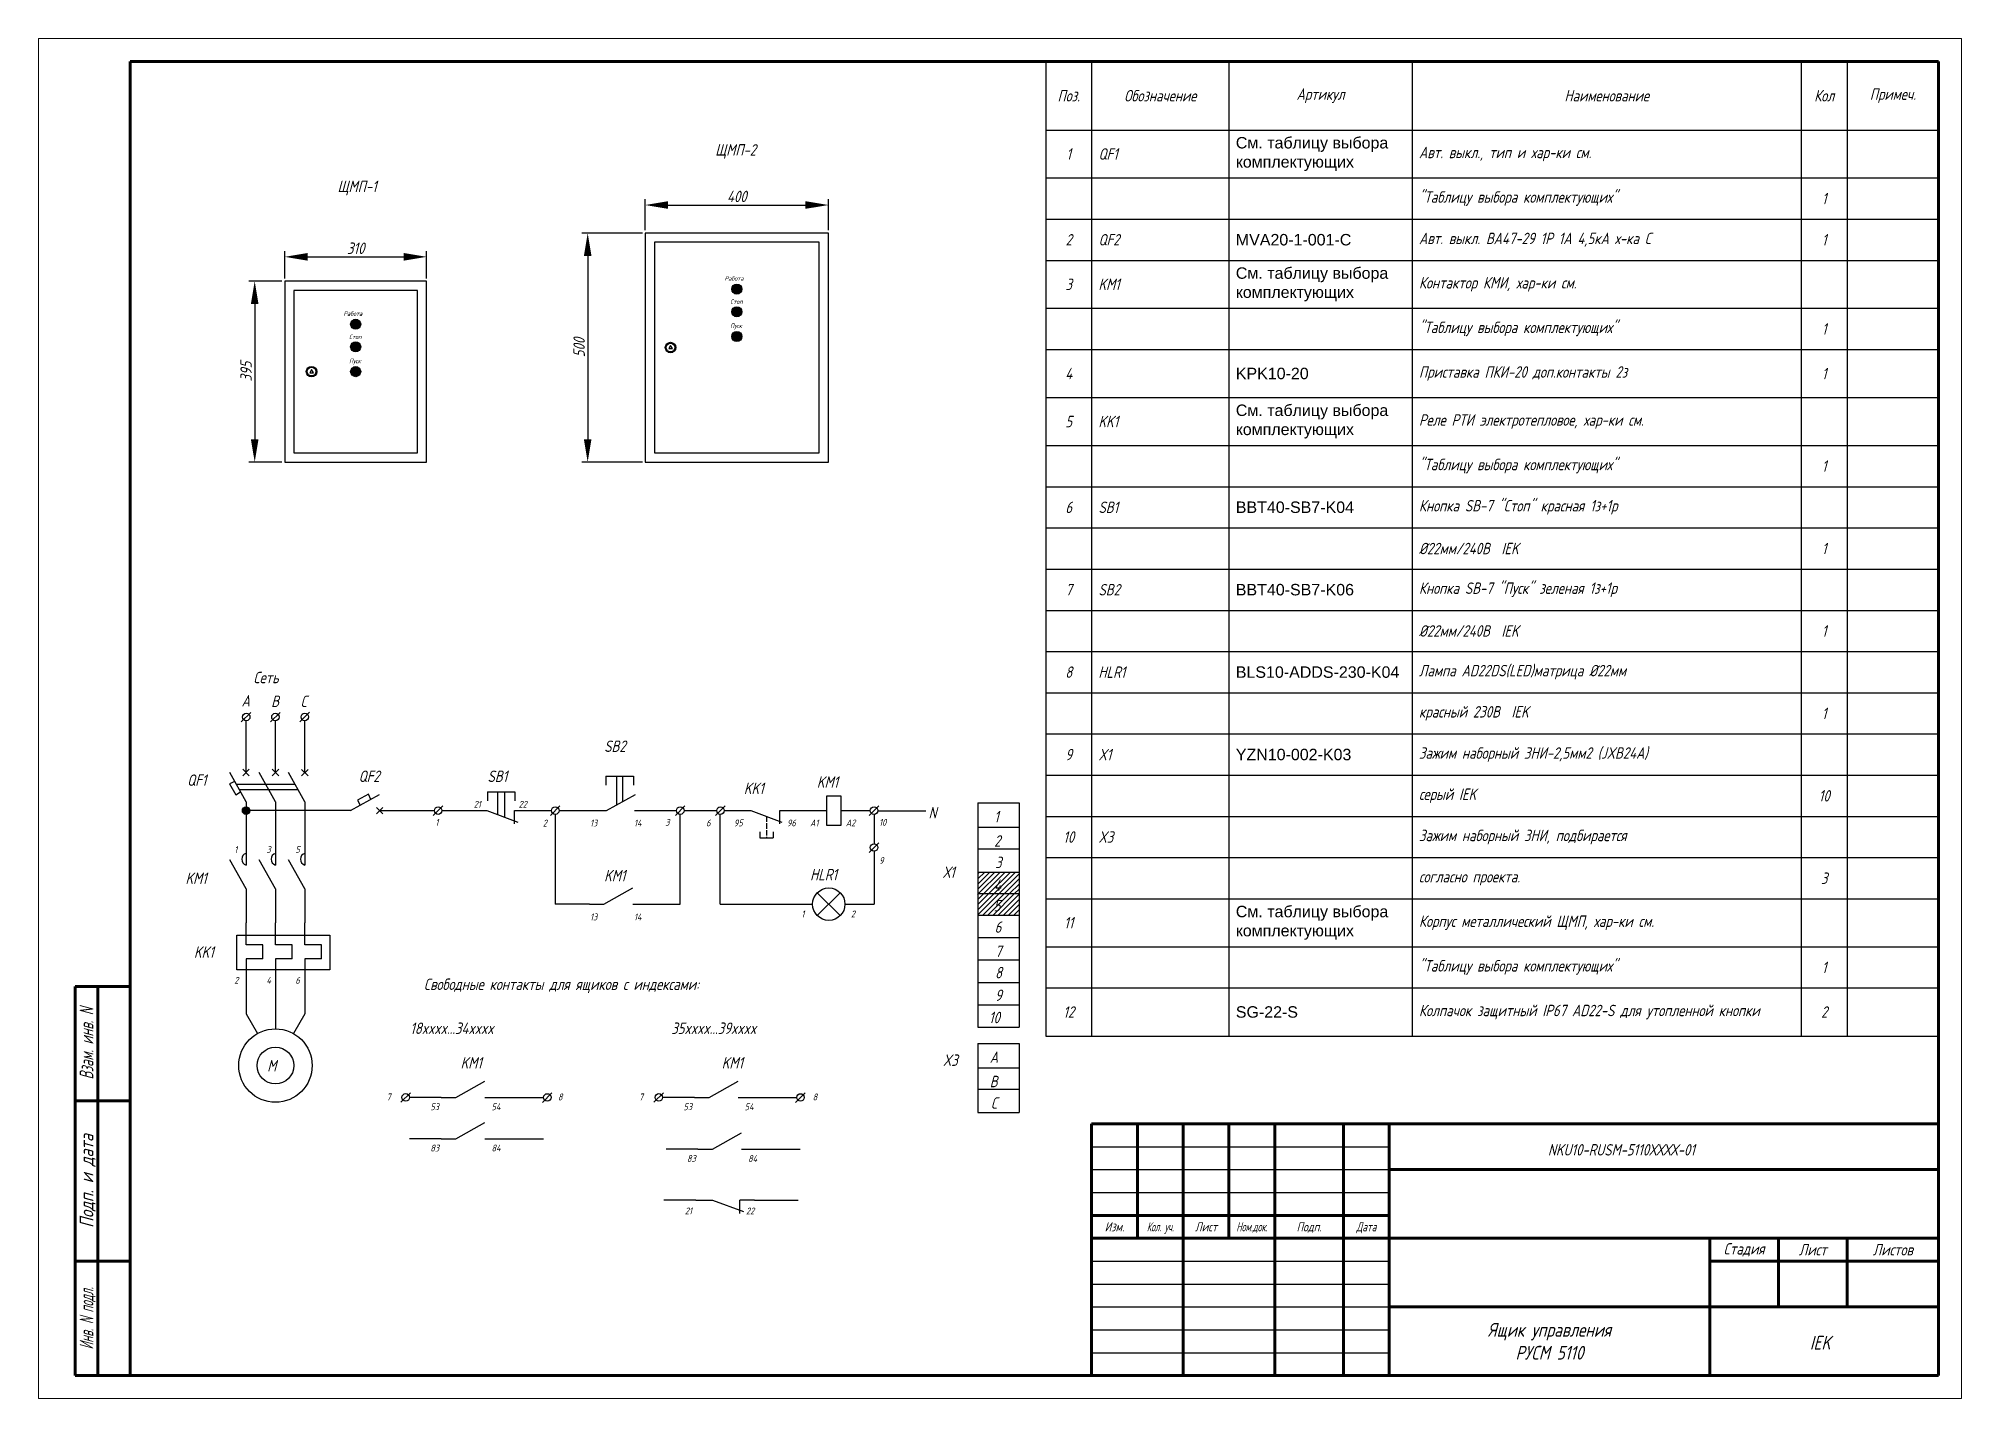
# Model space of a CAD drawing. Header units: millimetres. Extents: x 18831 to 19646, y 25340 to 25954.
# Drawn here: x 18830.7 to 19250.7, y 25340.4 to 25637.4 of the extents above; entities that cross this region are included whole.
import ezdxf
from ezdxf.enums import TextEntityAlignment as Align

# ---------------------------------------------------------------- set-up
doc = ezdxf.new("R2010")
doc.units = ezdxf.units.MM
doc.linetypes.add('ACAD_ISO02W100', pattern=[15, 12, -3])
doc.linetypes.add('ACAD_ISO03W100', pattern=[30, 12, -18])
for name, color, linetype, lineweight in [('LAYER0VIEW0', 7, 'Continuous', 50), ('Штамп', 7, 'Continuous', 18), ('Электрические линии', 7, 'Continuous', 25)]:
    doc.layers.add(name, color=color, linetype=linetype, lineweight=lineweight)
doc.styles.add('GOST 2.304', font='CS_Gost2304.shx', dxfattribs={"oblique": 15, "height": 2.5})
doc.dimstyles.new('ISO-25', dxfattribs={"dimtxt": 2.5, "dimasz": 5, "dimexe": 1.25, "dimexo": 0.625, "dimtad": 1, "dimlfac": 10, "dimtxsty": 'GOST 2.304', "dimcen": 2.5, "dimadec": 0, "dimazin": 0, "dimtfac": 1, "dimtmove": 0, "dimatfit": 3, "dimfxl": 0, "dimarcsym": 0})
pattern_1 = [(45, (14434.0011, 25211.9409), (-0.56126601, 0.56126601), [])]

msp = doc.modelspace()

# ---------------------------------------------------------------- texts
at = {"style": 'GOST 2.304', "oblique": 15}
for s, height, p in [('Сеть', 2.5, (18877.6363, 25496.6146)), ('А', 2.5, (18875.0288, 25491.5332)), ('B', 2.5, (18881.5069, 25491.4189)), ('C', 2.5, (18887.8763, 25491.4213)), ('SB2', 2.5, (18954.2347, 25481.6068)), ('QF2', 2.5, (18900.5923, 25475.0344)), ('SB1', 2.5, (18928.7529, 25475.0427)), ('QF1', 2.5, (18863.1471, 25474.1993)), ('KK1', 2.5, (18984.7425, 25472.4055)), ('KM1', 2.5, (19000.6823, 25473.7807)), ('21', 1.5, (18925.7262, 25469.428)), ('22', 1.5, (18935.5355, 25469.428)), ('N', 2.5, (19025.0666, 25467.0708)), ('1', 1.5, (18917.3642, 25465.4915)), ('2', 1.5, (18940.8313, 25465.3271)), ('13', 1.5, (18951.1395, 25465.3271)), ('14', 1.5, (18960.7319, 25465.3271)), ('3', 1.5, (18967.5546, 25465.4915)), ('6', 1.5, (18976.4979, 25465.3581)), ('95', 1.5, (18982.5502, 25465.3581)), ('96', 1.5, (18994.1505, 25465.3581)), ('A1', 1.5, (18999.2023, 25465.3581)), ('A2', 1.5, (19006.982, 25465.3581)), ('10', 1.5, (19014.2751, 25465.4915)), ('1', 2.5, (19039.3948, 25466.2263)), ('1', 1.5, (18873.4421, 25459.5559)), ('3', 1.5, (18880.4638, 25459.5559)), ('5', 1.5, (18886.7834, 25459.5559)), ('2', 2.5, (19039.3948, 25460.9207)), ('9', 1.5, (19014.2751, 25457.1369)), ('Х1', 2.5, (19028.2165, 25454.0961)), ('3', 2.5, (19039.5991, 25456.2273)), ('KM1', 2.5, (18862.7904, 25452.7787)), ('KM1', 2.5, (18954.2347, 25453.3627)), ('HLR1', 2.5, (18999.2186, 25453.5851)), ('4', 2.5, (19039.3948, 25451.2595)), ('5', 2.5, (19039.2965, 25446.8029)), ('13', 1.5, (18951.1395, 25444.8257)), ('14', 1.5, (18960.7319, 25444.8257)), ('1', 1.5, (18997.299, 25445.4801)), ('2', 1.5, (19008.115, 25445.4801)), ('6', 2.5, (19039.5008, 25442.1095)), ('KK1', 2.5, (18864.6411, 25436.654)), ('7', 2.5, (19039.5991, 25436.8416)), ('2', 1.5, (18873.4421, 25430.9929)), ('4', 1.5, (18880.4638, 25430.9929)), ('6', 1.5, (18886.7834, 25430.9929)), ('8', 2.5, (19039.5991, 25432.1675)), ('9', 2.5, (19039.5991, 25427.2238)), ('10', 2.5, (19038.2497, 25422.3699)), ('M', 2.5, (18880.6452, 25411.8378)), ('X3', 2.5, (19028.2165, 25413.0506)), ('A', 2.5, (19038.4399, 25413.7053)), ('B', 2.5, (19038.4399, 25408.3997)), ('C', 2.5, (19038.6442, 25403.7064))]:
    msp.add_text(s, height=height, dxfattribs=at).set_placement(p)
at = {"color": 0, "style": 'GOST 2.304', "oblique": 15}
for s, height, p in [('Свободные контакты для ящиков с индексами: ', 2.5, (18914.8602, 25429.6275)), ('18xxxx...34xxxx', 2.5, (18911.8574, 25420.0239)), ('35xxxx...39xxxx', 2.5, (18968.8874, 25420.0239)), ('KM1', 2.5, (18922.8742, 25412.4695)), ('KM1', 2.5, (18979.9042, 25412.4695)), ('7', 1.5, (18906.6943, 25405.5232)), ('8', 1.5, (18944.1263, 25405.5232)), ('7', 1.5, (18961.8265, 25405.5232)), ('8', 1.5, (18999.7648, 25405.5232)), ('53', 1.5, (18916.2648, 25403.3788)), ('54', 1.5, (18929.6215, 25403.3788)), ('53', 1.5, (18971.5513, 25403.3788)), ('54', 1.5, (18984.908, 25403.3788)), ('83', 1.5, (18916.2648, 25394.3572)), ('84', 1.5, (18929.6215, 25394.3572)), ('83', 1.5, (18972.3002, 25392.0746)), ('84', 1.5, (18985.6569, 25392.0746)), ('21', 1.5, (18971.8436, 25380.6237)), ('22', 1.5, (18985.2004, 25380.6237))]:
    msp.add_text(s, height=height, dxfattribs=at).set_placement(p)
at = {"attachment_point": 1, "style": 'GOST 2.304'}
for s, insert, char_height in [('ЩМП-2', (18978.4785, 25614.3335), 2.5), ('ЩМП-1', (18895.9971, 25606.353), 2.5), ('Работа', (18980.5385, 25585.4948), 1), ('Стоп', (18981.769, 25580.4334), 1), ('Работа', (18897.2993, 25577.8184), 1), ('Пуск', (18981.769, 25575.1679), 1), ('Стоп', (18898.5298, 25572.7569), 1), ('Пуск', (18898.5298, 25567.4914), 1)]:
    msp.add_mtext(s, dxfattribs=dict(at, insert=insert, char_height=char_height))
at = {"color": 0, "insert": (19160.346, 25395.9732), "char_height": 2.5, "width": 648.9404, "attachment_point": 1, "style": 'GOST 2.304'}
msp.add_mtext('NKU10-RUSM-5110ХХХХ-01', dxfattribs=at)
at = {"layer": 'Штамп', "color": 0, "style": 'GOST 2.304', "oblique": 15}
for s, width, p in [('Взам. инв. N', 0.8, (18841.1806, 25417.9125)), ('Инв. N подл.', 0.7, (18841.1806, 25357.9125))]:
    msp.add_text(s, height=3, rotation=90, dxfattribs=dict(at, width=width)).set_placement(p, align=Align.MIDDLE_CENTER)
msp.add_text('Подп. и дата', height=3, rotation=90, dxfattribs=at).set_placement((18841.1806, 25387.9125), align=Align.MIDDLE_CENTER)
at = {"layer": 'Штамп', "color": 0, "ltscale": 0.5, "style": 'GOST 2.304', "oblique": 15}
for s, p in [('Изм.', (19065.6806, 25377.9125)), ('Лист', (19085.6806, 25377.9125)), ('Подп.', (19108.1806, 25377.9125))]:
    msp.add_text(s, height=2, dxfattribs=at).set_placement(p, align=Align.MIDDLE_CENTER)
for s, width, p in [('Кол. уч.', 0.65, (19075.6806, 25377.9125)), ('Ном.док.', 0.8, (19095.6806, 25377.9125)), ('Дата', 0.9, (19120.6806, 25377.9125))]:
    msp.add_text(s, height=2, dxfattribs=dict(at, width=width)).set_placement(p, align=Align.MIDDLE_CENTER)
at = {"layer": 'Штамп', "color": 0, "ltscale": 100, "char_height": 2.5, "attachment_point": 5, "style": 'GOST 2.304'}
for s, insert, width in [('Стадия', (19203.1806, 25372.9125), 15), ('Лист', (19218.1806, 25372.9125), 15), ('Листов', (19235.6806, 25372.9125), 20)]:
    msp.add_mtext(s, dxfattribs=dict(at, insert=insert, width=width))
at = {"layer": 'Штамп', "color": 0, "ltscale": 0.5, "insert": (19160.6806, 25352.9125), "char_height": 3, "width": 70, "attachment_point": 5, "style": 'GOST 2.304'}
msp.add_mtext('Ящик управления \\PРУСМ 5110', dxfattribs=at)
at = {"layer": 'Штамп', "lineweight": 25, "ltscale": 0.5, "insert": (19219.8148, 25352.6045), "char_height": 3, "width": 50, "attachment_point": 5, "style": 'GOST 2.304'}
msp.add_mtext('IEK', dxfattribs=at)

# ---------------------------------------------------------------- blocks, each defined once
blk = doc.blocks.new('*D20')
at = {"color": 0, "lineweight": -2}
for p, q in [((18884.46, 25585.03), (18884.46, 25590.98)), ((18915.46, 25585.03), (18915.46, 25590.98)), ((18889.46, 25589.73), (18910.46, 25589.73))]:
    blk.add_line(p, q, dxfattribs=at)
at = {"color": 0}
for points in [[(18889.46, 25590.56), (18889.46, 25588.89), (18884.46, 25589.73)], [(18910.46, 25590.56), (18910.46, 25588.89), (18915.46, 25589.73)]]:
    blk.add_solid(points, dxfattribs=at)
at = {"layer": 'DEFPOINTS', "color": 0}
for p in [(18915.46, 25589.73), (18884.46, 25584.41), (18915.46, 25584.41)]:
    blk.add_point(p, dxfattribs=at)
at = {"color": 0, "insert": (18899.96, 25591.6), "char_height": 2.5, "attachment_point": 5, "style": 'GOST 2.304'}
blk.add_mtext('310', dxfattribs=at)
blk = doc.blocks.new('*D21')
at = {"color": 0, "lineweight": -2}
for p, q in [((18883.83, 25584.41), (18876.66, 25584.41)), ((18877.91, 25579.41), (18877.91, 25549.91)), ((18883.83, 25544.91), (18876.66, 25544.91))]:
    blk.add_line(p, q, dxfattribs=at)
at = {"color": 0}
for points in [[(18877.07, 25579.41), (18878.74, 25579.41), (18877.91, 25584.41)], [(18877.07, 25549.91), (18878.74, 25549.91), (18877.91, 25544.91)]]:
    blk.add_solid(points, dxfattribs=at)
at = {"layer": 'DEFPOINTS', "color": 0}
for p in [(18884.46, 25584.41), (18877.91, 25544.91), (18884.46, 25544.91)]:
    blk.add_point(p, dxfattribs=at)
at = {"color": 0, "insert": (18876.03, 25564.66), "char_height": 2.5, "attachment_point": 5, "rotation": 90, "style": 'GOST 2.304'}
blk.add_mtext('395', dxfattribs=at)
blk = doc.blocks.new('*D22')
at = {"color": 0, "lineweight": -2}
for p, q in [((18963.2, 25595.53), (18963.2, 25602.29)), ((18968.2, 25601.04), (18998.2, 25601.04)), ((19003.2, 25595.53), (19003.2, 25602.29))]:
    blk.add_line(p, q, dxfattribs=at)
at = {"color": 0}
for points in [[(18968.2, 25601.88), (18968.2, 25600.21), (18963.2, 25601.04)], [(18998.2, 25601.88), (18998.2, 25600.21), (19003.2, 25601.04)]]:
    blk.add_solid(points, dxfattribs=at)
at = {"layer": 'DEFPOINTS', "color": 0}
for p in [(19003.2, 25601.04), (18963.2, 25594.91), (19003.2, 25594.91)]:
    blk.add_point(p, dxfattribs=at)
at = {"color": 0, "insert": (18983.2, 25602.92), "char_height": 2.5, "attachment_point": 5, "style": 'GOST 2.304'}
blk.add_mtext('400', dxfattribs=at)
blk = doc.blocks.new('*D23')
at = {"color": 0, "lineweight": -2}
for p, q in [((18962.57, 25594.91), (18949.38, 25594.91)), ((18950.63, 25589.91), (18950.63, 25549.91)), ((18962.57, 25544.91), (18949.38, 25544.91))]:
    blk.add_line(p, q, dxfattribs=at)
at = {"color": 0}
for points in [[(18949.8, 25589.91), (18951.46, 25589.91), (18950.63, 25594.91)], [(18949.8, 25549.91), (18951.46, 25549.91), (18950.63, 25544.91)]]:
    blk.add_solid(points, dxfattribs=at)
at = {"layer": 'DEFPOINTS', "color": 0}
for p in [(18963.2, 25594.91), (18950.63, 25544.91), (18963.2, 25544.91)]:
    blk.add_point(p, dxfattribs=at)
at = {"color": 0, "insert": (18948.76, 25569.91), "char_height": 2.5, "attachment_point": 5, "rotation": 90, "style": 'GOST 2.304'}
blk.add_mtext('500', dxfattribs=at)
blk = doc.blocks.new('*T25')
at = {"color": 0, "linetype": 'ByBlock', "lineweight": -2}
for p, q in [((0, 0), (195, 0)), ((0, 0), (0, -212.85)), ((10, 0), (10, -212.85)), ((40, 0), (40, -212.85)), ((80, 0), (80, -212.85)), ((165, 0), (165, -212.85)), ((175, 0), (175, -212.85)), ((195, 0), (195, -212.85)), ((0, -15), (195, -15)), ((0, -25.46), (195, -25.46)), ((0, -34.46), (195, -34.46)), ((0, -43.46), (195, -43.46)), ((0, -53.92), (195, -53.92)), ((0, -62.92), (195, -62.92)), ((0, -73.42), (195, -73.42)), ((0, -83.88), (195, -83.88)), ((0, -92.88), (195, -92.88)), ((0, -101.88), (195, -101.88)), ((0, -110.88), (195, -110.88)), ((0, -119.88), (195, -119.88)), ((0, -128.88), (195, -128.88)), ((0, -137.88), (195, -137.88)), ((0, -146.88), (195, -146.88)), ((0, -155.88), (195, -155.88)), ((0, -164.88), (195, -164.88)), ((0, -173.88), (195, -173.88)), ((0, -182.88), (195, -182.88)), ((0, -193.35), (195, -193.35)), ((0, -202.35), (195, -202.35)), ((0, -212.85), (195, -212.85))]:
    blk.add_line(p, q, dxfattribs=at)
at = {"color": 0, "char_height": 2.5, "style": 'GOST 2.304'}
for s, insert, width, attachment_point in [('Поз.', (5, -7.5), 7, 5), ('Обозначение', (25, -7.5), 27, 5), ('Артикул', (60, -7.5), 37, 5), ('Наименование', (122.5, -7.5), 82, 5), ('Кол', (170, -7.5), 7, 5), ('Примеч.', (185, -7.5), 17, 5), ('{\\fArial|b0|i0|c204|p34;\\Q0;\\C256;См. таблицу выбора комплектующих}', (41.5, -20.23), 37, 4), ('1', (5, -20.23), 7, 5), ('QF1', (11.5, -20.23), 27, 4), ('Авт. выкл., тип и хар-ки см. ', (81.5, -20.23), 82, 4), ('"Таблицу выбора комплектующих"', (81.5, -29.96), 82, 4), ('1', (170, -29.96), 7, 5), ('2', (5, -38.96), 7, 5), ('QF2', (11.5, -38.96), 27, 4), ('{\\fArial|b0|i0|c204|p34;\\Q0;\\C256;MVA20-1-001-C}', (41.5, -38.96), 37, 4), ('Авт. выкл. ВА47-29 1Р 1А 4,5кА х-ка С', (81.5, -38.96), 82, 4), ('1', (170, -38.96), 7, 5), ('{\\fArial|b0|i0|c204|p34;\\Q0;\\C256;См. таблицу выбора комплектующих}', (41.5, -48.69), 37, 4), ('3', (5, -48.69), 7, 5), ('KM1', (11.5, -48.69), 27, 4), ('Контактор КМИ, хар-ки см.', (81.5, -48.69), 82, 4), ('"Таблицу выбора комплектующих"', (81.5, -58.42), 82, 4), ('1', (170, -58.42), 7, 5), ('4', (5, -68.17), 7, 5), ('{\\fArial|b0|i0|c204|p34;\\Q0;\\C256;KPK10-20}', (41.5, -68.17), 37, 4), ('Приставка ПКИ-20 доп.контакты 2з{\\C3; }  ', (81.5, -68.17), 82, 4), ('1', (170, -68.17), 7, 5), ('{\\fArial|b0|i0|c204|p34;\\Q0;\\C256;См. таблицу выбора комплектующих}', (41.5, -78.65), 37, 4), ('5', (5, -78.65), 7, 5), ('KK1', (11.5, -78.65), 27, 4), ('Реле РТИ электротепловое, хар-ки см.', (81.5, -78.65), 82, 4), ('"Таблицу выбора комплектующих"', (81.5, -88.38), 82, 4), ('1', (170, -88.38), 7, 5), ('6', (5, -97.38), 7, 5), ('SB1', (11.5, -97.38), 27, 4), ('{\\fArial|b0|i0|c204|p34;\\Q0;\\C256;BBT40-SB7-K04}', (41.5, -97.38), 37, 4), ('Кнопка SВ-7 "Стоп" красная 1з+1р', (81.5, -97.38), 82, 4), ('Ø22мм/240В  IEK', (81.5, -106.38), 82, 4), ('1', (170, -106.38), 7, 5), ('Кнопка SВ-7 "Пуск" зеленая 1з+1р', (81.5, -115.38), 82, 4), ('7', (5, -115.38), 7, 5), ('SB2', (11.5, -115.38), 27, 4), ('{\\fArial|b0|i0|c204|p34;\\Q0;\\C256;BBT40-SB7-K06}', (41.5, -115.38), 37, 4), ('Ø22мм/240В  IEK', (81.5, -124.38), 82, 4), ('1', (170, -124.38), 7, 5), ('8', (5, -133.38), 7, 5), ('HLR1', (11.5, -133.38), 27, 4), ('{\\fArial|b0|i0|c204|p34;\\Q0;\\C256;BLS10-ADDS-230-K04}', (41.5, -133.38), 37, 4), ('Лампа AD22DS(LED)матрица Ø22мм ', (81.5, -133.38), 82, 4), ('красный 230В  IEK', (81.5, -142.38), 82, 4), ('1', (170, -142.38), 7, 5), ('9', (5, -151.38), 7, 5), ('X1', (11.5, -151.38), 27, 4), ('{\\fArial|b0|i0|c204|p34;\\Q0;\\C256;YZN10-002-K03}', (41.5, -151.38), 37, 4), ('Зажим наборный ЗНИ-2,5мм2 (JXB24А) ', (81.5, -151.38), 82, 4), ('серый IEK', (81.5, -160.38), 82, 4), ('10', (170, -160.38), 7, 5), ('Зажим наборный ЗНИ, подбирается', (81.5, -169.38), 82, 4), ('10', (5, -169.38), 7, 5), ('X3', (11.5, -169.38), 27, 4), ('согласно проекта.', (81.5, -178.38), 82, 4), ('3', (170, -178.38), 7, 5), ('{\\fArial|b0|i0|c204|p34;\\Q0;\\C256;См. таблицу выбора комплектующих}', (41.5, -188.11), 37, 4), ('11', (5, -188.11), 7, 5), ('Корпус металлический ЩМП, хар-ки см.', (81.5, -188.11), 82, 4), ('"Таблицу выбора комплектующих"', (81.5, -197.85), 82, 4), ('1', (170, -197.85), 7, 5), ('12', (5, -207.6), 7, 5), ('{\\fArial|b0|i0|c204|p34;\\Q0;\\C256;SG-22-S}', (41.5, -207.6), 37, 4), ('Колпачок защитный IP67 AD22-S для утопленной кнопки', (81.5, -207.6), 82, 4), ('2', (170, -207.6), 7, 5)]:
    blk.add_mtext(s, dxfattribs=dict(at, insert=insert, width=width, attachment_point=attachment_point))

# ---------------------------------------------------------------- dimensions: what is measured, and where the dimension line sits
for base, p1, p2, picture, middle in [((19003.1991, 25601.043), (18963.1991, 25594.9075), (19003.1991, 25594.9075), '*D22', (18983.1991, 25602.918)), ((18915.4599, 25589.7278), (18884.4599, 25584.4075), (18915.4599, 25584.4075), '*D20', (18899.9599, 25591.6028))]:
    dim = msp.add_linear_dim(base=base, p1=p1, p2=p2, dimstyle='ISO-25')
    dim.commit()
    dim.dimension.update_dxf_attribs({"geometry": picture, "text_midpoint": middle})
for base, p1, p2, picture, middle in [((18950.6316, 25544.9075), (18963.1991, 25594.9075), (18963.1991, 25544.9075), '*D23', (18948.7566, 25569.9075)), ((18877.9073, 25544.9075), (18884.4599, 25584.4075), (18884.4599, 25544.9075), '*D21', (18876.0323, 25564.6575))]:
    dim = msp.add_linear_dim(base=base, p1=p1, p2=p2, angle=90, dimstyle='ISO-25')
    dim.commit()
    dim.dimension.update_dxf_attribs({"geometry": picture, "text_midpoint": middle})

# ---------------------------------------------------------------- hatches: boundary and pattern name
h = msp.add_hatch(color=1)
edge = h.paths.add_edge_path()
edge.add_arc((18983.1991, 25582.6829), 1.1, 0, 360)
h = msp.add_hatch(color=1)
edge = h.paths.add_edge_path()
edge.add_arc((18983.1991, 25577.7446), 1.1, 0, 360)
h = msp.add_hatch(color=1)
edge = h.paths.add_edge_path()
edge.add_arc((18899.9599, 25575.0065), 1.1, 0, 360)
h = msp.add_hatch(color=1)
edge = h.paths.add_edge_path()
edge.add_arc((18899.9599, 25570.0681), 1.1, 0, 360)
h = msp.add_hatch(color=3)
edge = h.paths.add_edge_path()
edge.add_arc((18983.1991, 25572.3339), 1.1, 0, 360)
h = msp.add_hatch(color=3)
edge = h.paths.add_edge_path()
edge.add_arc((18899.9599, 25564.6575), 1.1, 0, 360)
at = {"linetype": 'ACAD_ISO03W100'}
h = msp.add_hatch(color=256, dxfattribs=at)
edge = h.paths.add_edge_path()
edge.add_arc((18876.0265, 25468.7901), 0.8179, 0, 360)
h = msp.add_hatch()
h.set_pattern_fill('ANSI31', color=256, scale=0.25, style=0)
h.set_pattern_definition(pattern_1)
h.paths.add_polyline_path([(19044.8398, 25450.6751), (19044.8398, 25455.3684), (19035.8535, 25455.3684), (19035.8536, 25450.6751)])
h.paths.add_polyline_path([(19038.6465, 25450.5111), (19042.3581, 25450.5111), (19042.3581, 25455.0014), (19038.6465, 25455.0014)], flags=9)
h = msp.add_hatch()
h.set_pattern_fill('ANSI31', color=256, scale=0.25, style=0)
h.set_pattern_definition(pattern_1)
h.paths.add_polyline_path([(19035.8536, 25445.9817), (19044.8398, 25445.9817), (19044.8398, 25450.6751), (19035.8536, 25450.6751)])
h.paths.add_polyline_path([(19038.5041, 25446.3454), (19041.4207, 25446.0104), (19042.4255, 25449.7604), (19039.5089, 25450.0954)], flags=24)

# ---------------------------------------------------------------- linework, layer by layer
at = {"ltscale": 100}
for p, q in [((19245.6806, 25623.4125), (19245.6806, 25544.1101)), ((19245.6806, 25578.4125), (19245.6806, 25524.4125)), ((19245.6806, 25551.4125), (19245.6806, 25524.4125))]:
    msp.add_line(p, q, dxfattribs=at)
at = {"color": 0, "linetype": 'ACAD_ISO03W100'}
for p, q in [((18877.0688, 25490.2554), (18874.9843, 25488.1531)), ((18883.4498, 25490.2558), (18881.3652, 25488.1536)), ((18889.8593, 25490.2655), (18887.7747, 25488.1632)), ((18918.982, 25469.8091), (18916.8974, 25467.7069)), ((18944.57, 25469.8091), (18942.4855, 25467.7069)), ((18971.8685, 25469.8091), (18969.784, 25467.7069)), ((18980.6411, 25469.8091), (18978.5565, 25467.7069)), ((19014.1867, 25469.8091), (19012.1022, 25467.7069)), ((19014.1867, 25461.761), (19012.1022, 25459.6587)), ((18911.9014, 25407.2001), (18909.8168, 25405.0979)), ((18942.835, 25407.1831), (18940.7505, 25405.0809)), ((18967.1879, 25407.2001), (18965.1033, 25405.0979)), ((18998.1215, 25407.1831), (18996.037, 25405.0809))]:
    msp.add_line(p, q, dxfattribs=at)
for p, q in [((18876.0265, 25477.1162), (18876.0265, 25488.419)), ((18882.4361, 25477.1906), (18882.4361, 25488.4189)), ((18888.8626, 25477.0868), (18888.8456, 25488.419)), ((18875.3194, 25476.4091), (18876.7337, 25477.8233)), ((18875.3194, 25477.8233), (18876.7337, 25476.4091)), ((18881.7289, 25476.4091), (18883.1432, 25477.8233)), ((18881.7289, 25477.8233), (18883.1432, 25476.4091)), ((18888.1555, 25476.3797), (18889.5697, 25477.7939)), ((18888.1555, 25477.7939), (18889.5697, 25476.3797)), ((18873.5593, 25475.1579), (18872.4286, 25474.6317)), ((18872.4286, 25474.6317), (18873.7618, 25472.2633)), ((18876.0265, 25470.7503), (18872.4796, 25477.0867)), ((18873.9918, 25474.5795), (18886.7021, 25474.5795)), ((18874.4821, 25473.4365), (18887.3419, 25473.4365)), ((18882.4361, 25470.7503), (18878.8891, 25477.0867)), ((18888.8456, 25470.7503), (18885.2986, 25477.0867)), ((18954.6018, 25476.3371), (18960.6018, 25476.3371)), ((18954.6018, 25476.3371), (18954.6018, 25474.3371)), ((18956.8977, 25476.3371), (18956.8977, 25470.008)), ((18958.3058, 25470.7963), (18958.3058, 25476.3371)), ((18960.6018, 25476.3371), (18960.6018, 25474.3371)), ((18873.7618, 25472.2633), (18874.8414, 25472.8676)), ((18876.0265, 25470.7503), (18876.0265, 25467.9571)), ((18882.4361, 25470.7503), (18882.4361, 25456.9207)), ((18888.8456, 25470.7503), (18888.8456, 25456.9207)), ((18898.8525, 25468.7901), (18905.1889, 25472.3371)), ((18902.7338, 25472.388), (18900.3655, 25471.0548)), ((18900.3655, 25471.0548), (18900.9698, 25469.9753)), ((18903.26, 25471.2573), (18902.7338, 25472.388)), ((18904.5113, 25468.083), (18905.9255, 25469.4972)), ((18904.5113, 25469.4972), (18905.9255, 25468.083)), ((18928.7477, 25472.9107), (18934.7477, 25472.9107)), ((18928.7477, 25472.9107), (18928.7477, 25470.9107)), ((18931.0437, 25467.8931), (18931.0437, 25472.9107)), ((18932.4518, 25472.9107), (18932.4518, 25467.3738)), ((18934.7477, 25472.9107), (18934.7477, 25470.9107)), ((18954.722, 25468.7901), (18961.0584, 25472.3371)), ((19035.8535, 25470.4689), (19035.8536, 25421.4945)), ((19035.8535, 25470.4689), (19044.8398, 25470.4689)), ((19044.8398, 25470.4689), (19044.8398, 25421.4945)), ((18898.8525, 25468.7901), (18876.0265, 25468.7901)), ((18876.0265, 25467.9571), (18876.0265, 25456.9207)), ((18905.2184, 25468.7901), (18917.1504, 25468.7901)), ((18918.7861, 25468.7901), (18928.6111, 25468.7901)), ((18928.6111, 25468.7901), (18935.3944, 25466.2888)), ((18934.6111, 25468.7901), (18942.7384, 25468.7901)), ((18934.619, 25465.8826), (18934.619, 25468.7901)), ((18943.5596, 25467.9722), (18943.5596, 25448.3945)), ((18944.3741, 25468.7901), (18954.722, 25468.7901)), ((18960.8465, 25468.7901), (18970.0369, 25468.7901)), ((18970.8581, 25448.3619), (18970.8581, 25467.9722)), ((18971.6726, 25468.7901), (18978.7777, 25468.7901)), ((18971.6726, 25468.7901), (18978.7777, 25468.7901)), ((18979.5988, 25448.3619), (18979.5988, 25467.9727)), ((18980.4452, 25468.7901), (18986.2703, 25468.7901)), ((18986.2703, 25468.7901), (18993.0535, 25466.2888)), ((18992.5641, 25465.8826), (18992.5641, 25468.7901)), ((19005.8921, 25468.7901), (19012.3551, 25468.7901)), ((19013.173, 25467.9722), (19013.1741, 25461.5598)), ((19013.9909, 25468.7515), (19024.4992, 25468.7515)), ((19035.8535, 25465.1633), (19044.8398, 25465.1633)), ((18988.2152, 25464.1497), (18988.2152, 25462.8779)), ((18988.2152, 25462.8779), (18991.1087, 25462.8779)), ((18991.1086, 25464.1497), (18991.1086, 25462.8779)), ((19035.8535, 25460.4699), (19044.8398, 25460.4699)), ((18876.0265, 25451.6951), (18872.4796, 25458.0315)), ((18882.4361, 25451.6951), (18878.8891, 25458.0315)), ((18888.8456, 25451.6951), (18885.2986, 25458.0315)), ((19013.1743, 25459.9241), (19013.1763, 25448.3619)), ((19035.8535, 25455.3684), (19044.8398, 25455.3684)), ((18876.0265, 25451.6951), (18876.0265, 25444.2963)), ((18882.4361, 25451.6951), (18882.4361, 25444.2963)), ((18888.8456, 25451.6951), (18888.8456, 25444.2963)), ((18950.9913, 25448.3945), (18943.5596, 25448.3945)), ((18950.9913, 25448.3945), (18954.183, 25448.3945)), ((18954.183, 25448.3945), (18960.5194, 25451.9415)), ((18960.5194, 25448.3775), (18964.6968, 25448.3775)), ((18964.6968, 25448.3775), (18970.8581, 25448.3619)), ((18979.5988, 25448.3619), (18999.7472, 25448.3619)), ((19000.7837, 25450.8642), (19005.7884, 25445.8595)), ((19000.7837, 25445.8595), (19005.7884, 25450.8642)), ((19006.8249, 25448.3619), (19013.1763, 25448.3619)), ((19035.8535, 25450.6751), (19044.8398, 25450.6751)), ((19035.8535, 25445.9817), (19044.8398, 25445.9817)), ((19035.8535, 25441.0843), (19044.8398, 25441.0843)), ((19035.8535, 25436.1868), (19044.8398, 25436.1868)), ((19035.8535, 25436.1868), (19044.8398, 25436.1868)), ((18876.0265, 25432.8424), (18876.0265, 25424.4527)), ((18882.4361, 25432.8424), (18882.4361, 25421.1442)), ((18888.8456, 25432.8424), (18888.8456, 25424.4527)), ((19035.8536, 25431.2894), (19044.8398, 25431.2894)), ((19035.8536, 25431.2894), (19044.8398, 25431.2894)), ((18876.0265, 25424.4527), (18878.4865, 25420.1044)), ((18888.8456, 25424.4527), (18886.3856, 25420.1044)), ((19035.8536, 25426.3919), (19044.8398, 25426.3919)), ((19035.8536, 25426.3919), (19044.8398, 25426.3919)), ((19035.8536, 25421.4945), (19044.8399, 25421.4945)), ((19035.8535, 25417.9479), (19035.8535, 25402.8475)), ((19035.8535, 25417.9479), (19044.8398, 25417.9479)), ((19044.8398, 25417.9479), (19044.8398, 25402.8475)), ((19035.8535, 25412.6423), (19044.8398, 25412.6423)), ((19035.8535, 25407.949), (19044.8398, 25407.949)), ((19035.8535, 25402.8475), (19044.8398, 25402.8475))]:
    msp.add_line(p, q)
at = {"linetype": 'ACAD_ISO02W100', "ltscale": 0.1}
msp.add_line((18989.6619, 25467.5394), (18989.6619, 25462.8779), dxfattribs=at)
at = {"color": 0}
for p, q in [((18992.5641, 25468.7901), (19002.8569, 25468.7901)), ((18876.0265, 25439.4981), (18876.0265, 25444.2963)), ((18882.4361, 25439.498), (18882.4361, 25444.2963)), ((18888.8456, 25439.4981), (18888.8456, 25444.2963)), ((18879.6604, 25439.4981), (18876.0265, 25439.4981)), ((18879.6604, 25436.4024), (18879.6604, 25439.4981)), ((18886.0699, 25439.498), (18882.4361, 25439.498)), ((18886.0699, 25436.4024), (18886.0699, 25439.498)), ((18892.4794, 25439.4981), (18888.8456, 25439.4981)), ((18892.4794, 25436.4024), (18892.4794, 25439.4981)), ((18876.0265, 25436.4024), (18876.0265, 25432.8424)), ((18879.6604, 25436.4024), (18876.0265, 25436.4024)), ((18882.4361, 25436.4024), (18882.4361, 25432.8424)), ((18886.0699, 25436.4024), (18882.4361, 25436.4024)), ((18888.8456, 25436.4024), (18888.8456, 25432.8424)), ((18892.4794, 25436.4024), (18888.8456, 25436.4024)), ((18918.6561, 25406.1811), (18911.7055, 25406.1811)), ((18918.6561, 25406.1811), (18921.8478, 25406.1811)), ((18921.8478, 25406.1811), (18928.1842, 25409.7281)), ((18928.1843, 25406.1641), (18932.3617, 25406.1641)), ((18932.3617, 25406.1641), (18941.0034, 25406.1641)), ((18973.9426, 25406.1811), (18966.992, 25406.1811)), ((18973.9426, 25406.1811), (18977.1343, 25406.1811)), ((18977.1343, 25406.1811), (18983.4707, 25409.7281)), ((18983.4708, 25406.1641), (18987.6482, 25406.1641)), ((18987.6482, 25406.1641), (18996.2899, 25406.1641)), ((18921.8478, 25397.1595), (18928.1842, 25400.7065)), ((18977.8832, 25394.8769), (18984.2196, 25398.4239)), ((18918.6561, 25397.1595), (18911.7055, 25397.1595)), ((18918.6561, 25397.1595), (18921.8478, 25397.1595)), ((18928.1843, 25397.1425), (18932.3617, 25397.1425)), ((18932.3617, 25397.1425), (18941.0034, 25397.1425)), ((18974.6915, 25394.8769), (18967.7409, 25394.8769)), ((18974.6915, 25394.8769), (18977.8832, 25394.8769)), ((18984.2197, 25394.8599), (18988.397, 25394.8599)), ((18988.397, 25394.8599), (18997.0388, 25394.8599)), ((18974.2151, 25383.7586), (18967.2841, 25383.7586)), ((18974.2151, 25383.7586), (18977.8761, 25383.7586)), ((18977.8683, 25383.7586), (18984.6515, 25381.2572)), ((18983.8761, 25380.8511), (18983.8761, 25383.7586)), ((18987.052, 25383.7586), (18983.8761, 25383.7586)), ((18987.052, 25383.7586), (18996.5823, 25383.7586))]:
    msp.add_line(p, q, dxfattribs=at)
for points in [[(19003.1991, 25544.9075), (19003.1991, 25594.9075), (18963.1991, 25594.9075), (18963.1991, 25544.9075)], [(19001.1991, 25546.9075), (19001.1991, 25592.9075), (18965.1991, 25592.9075), (18965.1991, 25546.9075)], [(18884.4599, 25544.9075), (18915.4599, 25544.9075), (18915.4599, 25584.4075), (18884.4599, 25584.4075)], [(18886.4599, 25546.9075), (18913.4599, 25546.9075), (18913.4599, 25582.4075), (18886.4599, 25582.4075)], [(19002.8569, 25472.0135), (19005.8921, 25472.0135), (19005.8921, 25465.5667), (19002.8569, 25465.5667)], [(18874.026, 25441.5746), (18894.2868, 25441.5746), (18894.2868, 25434.0425), (18874.026, 25434.0425)]]:
    msp.add_lwpolyline(points, close=True)
for centre, radius in [((18983.1991, 25582.6829), 1.1), ((18983.1991, 25577.7446), 1.1), ((18899.9599, 25575.0065), 1.1), ((18899.9599, 25570.0681), 1.1), ((18983.1991, 25572.3339), 1.1), ((18899.9599, 25564.6575), 1.1), ((19003.286, 25448.3619), 3.5388), ((18882.4361, 25413.1228), 8.0213), ((18882.4361, 25413.1228), 4.0107)]:
    msp.add_circle(centre, radius)
at = {"color": 0, "linetype": 'ByBlock'}
for centre in [(18876.0551, 25489.2363), (18882.4361, 25489.2368), (18888.8455, 25489.2464), (18876.0265, 25468.7901), (18917.9682, 25468.7901), (18943.5563, 25468.7901), (18970.8548, 25468.7901), (18979.6273, 25468.7901), (19013.173, 25468.7901), (19013.173, 25460.7419), (18910.8876, 25406.1811), (18941.8213, 25406.1641), (18966.1741, 25406.1811), (18997.1078, 25406.1641)]:
    msp.add_circle(centre, 0.8179, dxfattribs=at)
for centre in [(18876.412, 25458.1922), (18882.8215, 25458.1922), (18889.231, 25458.1922)]:
    msp.add_arc(centre, 1.3287, 106.862893, 253.137107)
at = {"layer": 'LAYER0VIEW0', "linetype": 'Continuous', "lineweight": -2, "flags": 128}
for points in [[(18968.7362, 25570.3727), (18968.3333, 25569.6749), (18969.1391, 25569.6749)], [(18890.3332, 25565.1227), (18889.9303, 25564.4249), (18890.7361, 25564.4249)]]:
    msp.add_lwpolyline(points, close=True, dxfattribs=at)
at = {"layer": 'LAYER0VIEW0', "lineweight": -2}
for centre, radius in [((18968.7362, 25569.9075), 1.15), ((18968.7362, 25569.9075), 1.15), ((18968.7362, 25569.9075), 0.95), ((18890.3332, 25564.6575), 1.15), ((18890.3332, 25564.6575), 1.15), ((18890.3332, 25564.6575), 0.95)]:
    msp.add_circle(centre, radius, dxfattribs=at)
at = {"layer": 'Штамп', "ltscale": 0.083333}
for p, q in [((18830.6806, 25637.4125), (18830.6806, 25340.4125)), ((18830.6806, 25637.4125), (19250.6806, 25637.4125)), ((19250.6806, 25637.4125), (18830.6806, 25637.4125)), ((19250.6806, 25637.4125), (19250.6806, 25340.4125)), ((19250.6806, 25340.4125), (18830.6806, 25340.4125))]:
    msp.add_line(p, q, dxfattribs=at)
at = {"layer": 'Штамп', "lineweight": 60, "ltscale": 0.083333}
for p, q in [((19245.6806, 25632.4125), (18850.6806, 25632.4125)), ((18850.6806, 25632.4125), (18850.6806, 25345.4125)), ((19005.6806, 25632.4125), (19245.6806, 25632.4125)), ((19245.6806, 25345.4125), (19245.6806, 25632.4125)), ((18838.6806, 25345.4125), (19243.5876, 25345.4125))]:
    msp.add_line(p, q, dxfattribs=at)
at = {"layer": 'Штамп', "linetype": 'Continuous', "lineweight": 60}
for p, q in [((18838.6806, 25345.4125), (18838.6806, 25430.4125)), ((18838.6806, 25430.4125), (18850.6806, 25430.4125)), ((18843.6806, 25345.4125), (18843.6806, 25430.4125)), ((18838.6806, 25405.4125), (18850.6806, 25405.4125)), ((18838.6806, 25370.4125), (18850.6806, 25370.4125)), ((18850.6806, 25345.4125), (18838.6806, 25345.4125))]:
    msp.add_line(p, q, dxfattribs=at)
at = {"layer": 'Штамп', "linetype": 'Continuous', "lineweight": 60, "ltscale": 0.5}
for p, q in [((19060.6806, 25400.4125), (19245.6806, 25400.4125)), ((19060.6806, 25345.4125), (19060.6806, 25400.4125)), ((19070.6806, 25400.4125), (19070.6806, 25375.4125)), ((19080.6806, 25400.4125), (19080.6806, 25345.4125)), ((19090.6806, 25400.4125), (19090.6806, 25375.4125)), ((19100.6806, 25400.4125), (19100.6806, 25345.4125)), ((19115.6806, 25400.4125), (19115.6806, 25345.4125)), ((19125.6806, 25345.4125), (19125.6806, 25400.4022)), ((19245.6806, 25345.4125), (19245.6806, 25400.4125)), ((19125.6806, 25390.4125), (19245.6806, 25390.4125)), ((19060.6806, 25380.4125), (19125.6806, 25380.4125)), ((19060.6806, 25375.4125), (19245.6806, 25375.4125)), ((19195.6806, 25345.4125), (19195.6806, 25375.4125)), ((19195.6806, 25375.4125), (19195.6806, 25345.4125)), ((19210.6806, 25375.4125), (19210.6806, 25360.4125)), ((19225.6806, 25375.4125), (19225.6806, 25360.4125)), ((19195.6806, 25370.4125), (19245.6806, 25370.4125)), ((19125.6806, 25360.4125), (19245.6806, 25360.4125)), ((19060.6806, 25345.4125), (19245.6806, 25345.4125))]:
    msp.add_line(p, q, dxfattribs=at)
at = {"layer": 'Штамп', "linetype": 'Continuous', "lineweight": 25, "ltscale": 0.5}
for p, q in [((19060.6806, 25395.4125), (19125.6806, 25395.4125)), ((19060.6806, 25390.4125), (19125.6806, 25390.4125)), ((19060.6806, 25385.4125), (19125.6806, 25385.4125)), ((19060.6806, 25370.4125), (19125.6806, 25370.4125)), ((19060.6806, 25365.4125), (19125.6806, 25365.4125)), ((19060.6806, 25360.4125), (19125.6806, 25360.4125)), ((19060.6806, 25355.4125), (19125.6806, 25355.4125)), ((19060.6806, 25350.4125), (19125.6806, 25350.4125))]:
    msp.add_line(p, q, dxfattribs=at)
at = {"layer": 'Штамп', "ltscale": 0.5}
for p, q in [((19195.6806, 25375.4125), (19245.6806, 25375.4125)), ((19245.6806, 25375.4125), (19245.6806, 25359.3011))]:
    msp.add_line(p, q, dxfattribs=at)
at = {"layer": 'Электрические линии', "lineweight": 25, "ltscale": 0.083333}
msp.add_line((19245.6806, 25620.0607), (19245.6806, 25503.0607), dxfattribs=at)

# ---------------------------------------------------------------- block references
msp.add_blockref('*T25', (19050.6806, 25632.4125))

msp.set_redraw_order([(e.dxf.handle, doc.entitydb.next_handle()) for e in msp.query("TEXT MTEXT ATTDEF DIMENSION ARC_DIMENSION")])  # texts and dimensions are drawn at this point

doc.saveas('drawing.dxf')
